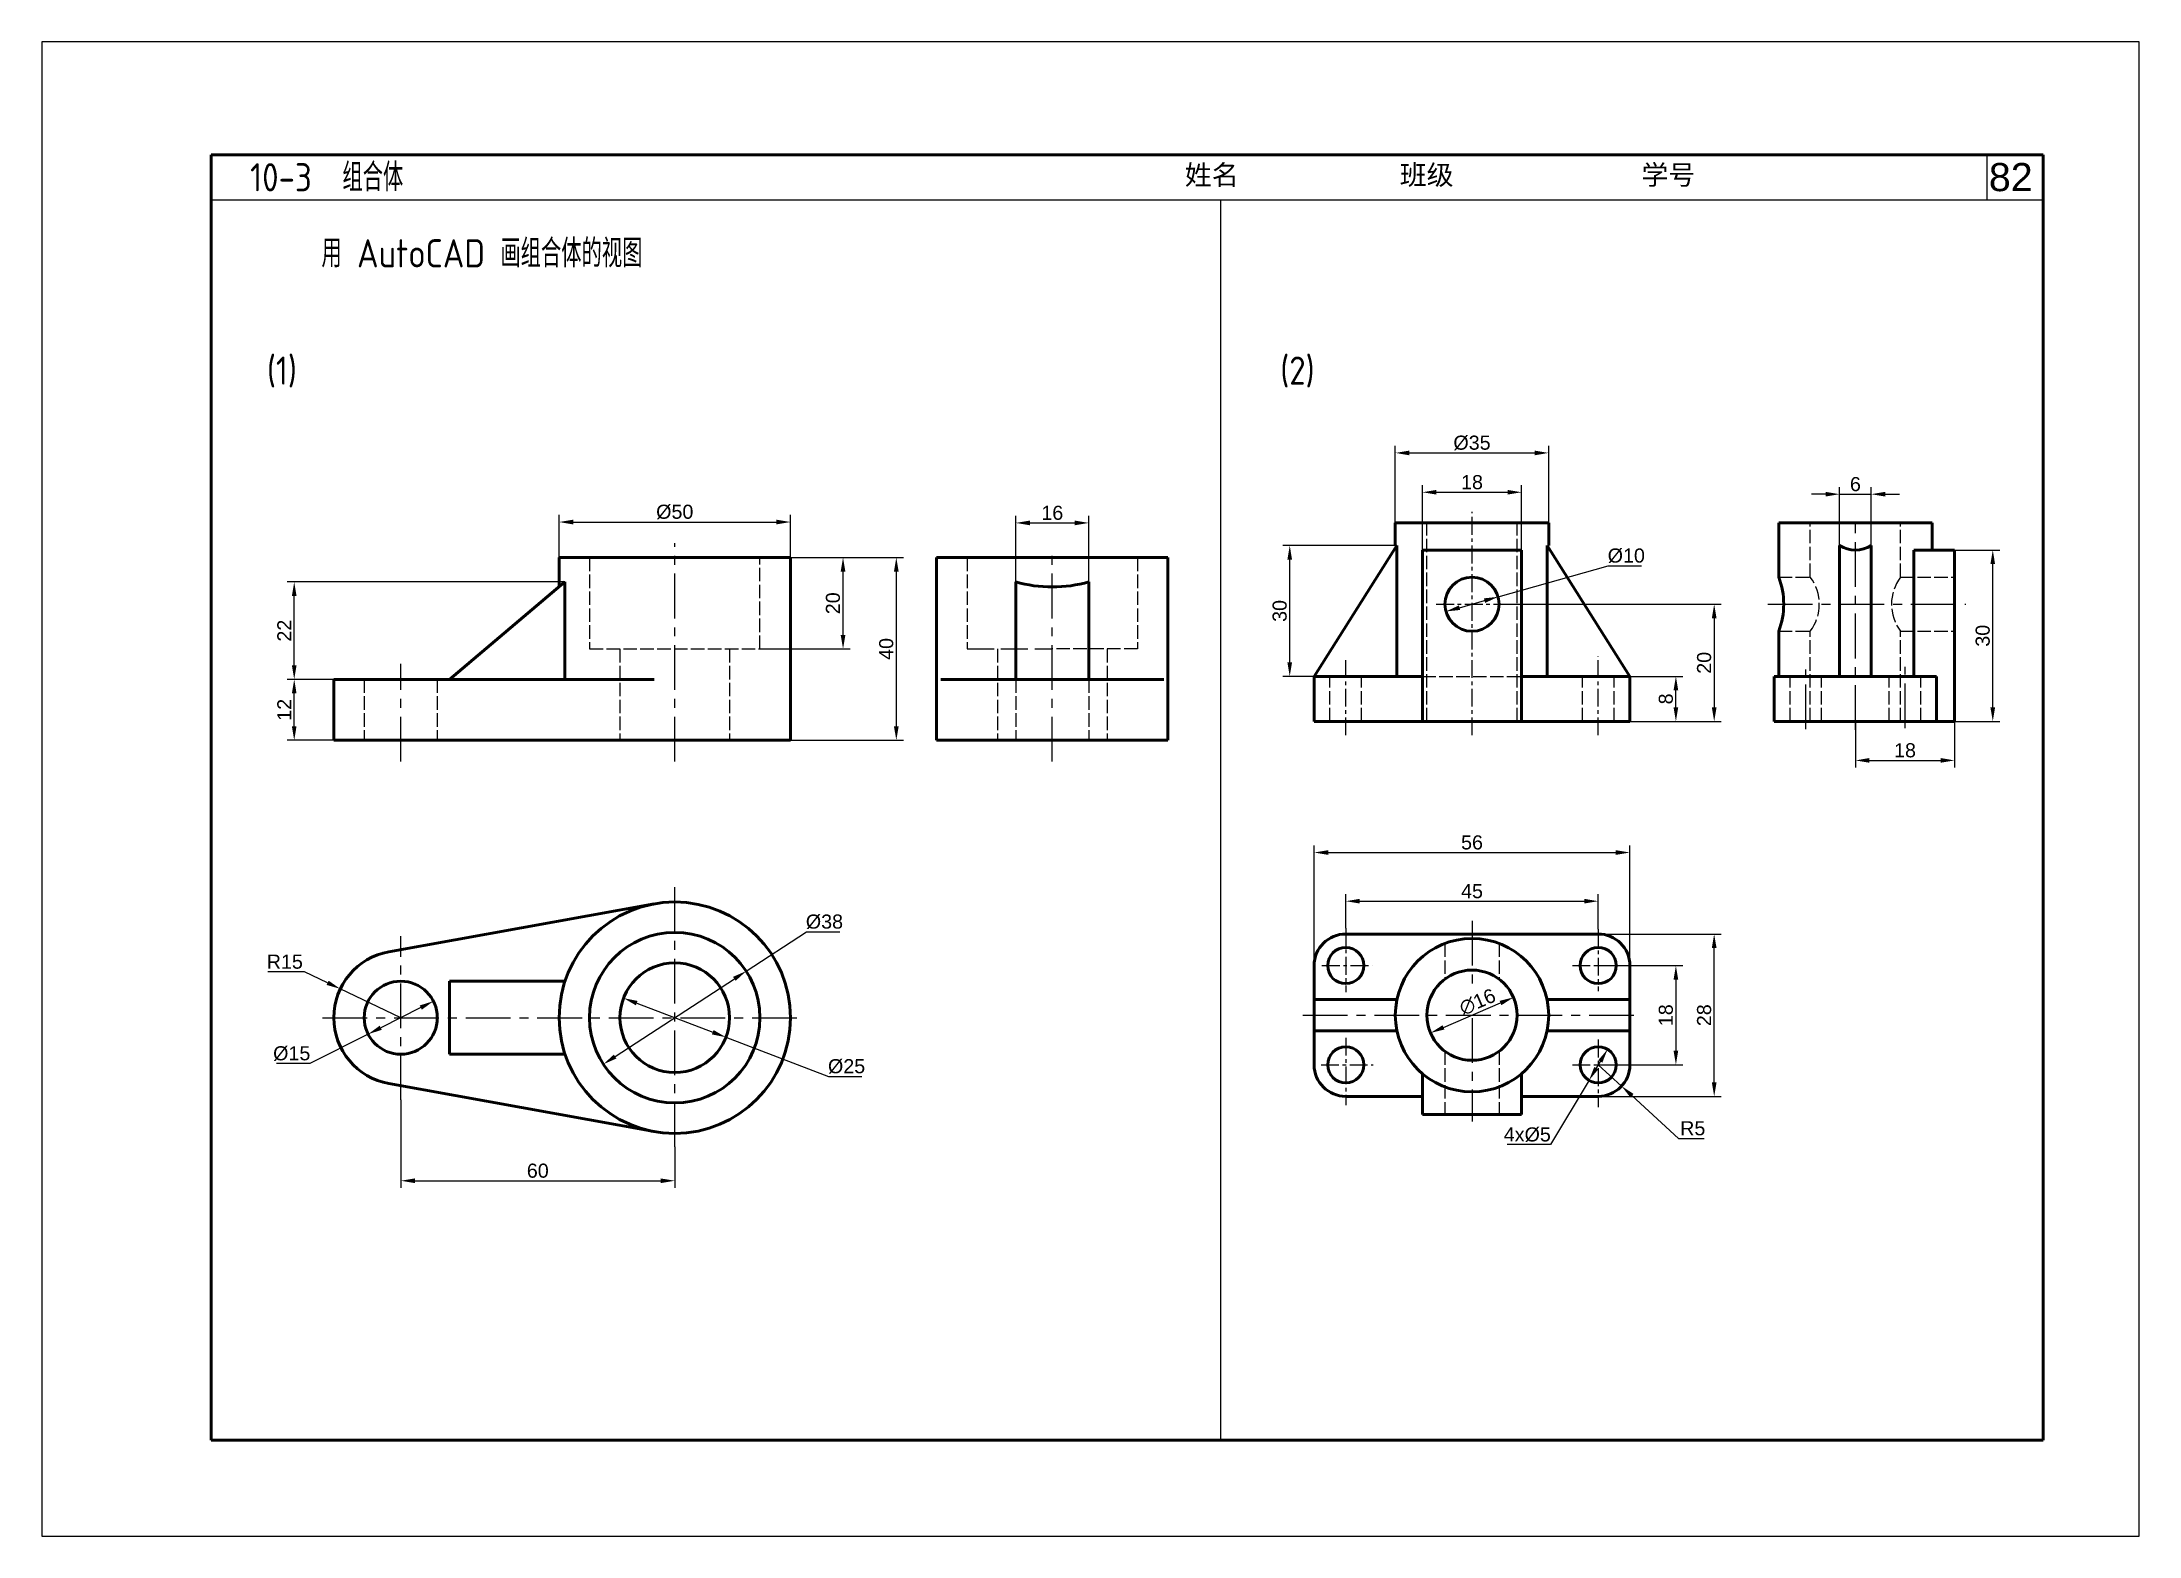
# Model space of a CAD drawing. Header units: millimetres. Extents: x 2253 to 3450, y 832 to 1419.
# Drawn here: x 3076.9 to 3448.9, y 1145.8 to 1410.8 of the extents above; entities that cross this region are included whole.
import ezdxf

# ---------------------------------------------------------------- set-up
doc = ezdxf.new("R2010")
doc.units = ezdxf.units.MM
doc.header["$LTSCALE"] = 0.5
doc.linetypes.add('ACAD_ISO02W100', pattern=[15, 12, -3])
doc.linetypes.add('CENTER', pattern=[50.8, 31.75, -6.35, 6.35, -6.35])
doc.layers.add('1轮廓实线层', color=7, linetype='Continuous', lineweight=53)
doc.layers.add('粗实线', color=7, linetype='Continuous', lineweight=53)
for name, color, linetype in [('2', 1, 'CENTER'), ('3中心线层', 1, 'CENTER'), ('4虚线层', 6, 'ACAD_ISO02W100'), ('图层3', 1, 'CENTER'), ('文字', 7, 'Continuous'), ('细实线', 7, 'Continuous')]:
    doc.layers.add(name, color=color, linetype=linetype)
doc.styles.add('dim', font='ARIAL.TTF')
doc.styles.add('gb', font='gbenor.shx', dxfattribs={"bigfont": 'gbcbig.shx'})
doc.styles.add('样式 1', font='ARIAL.TTF', dxfattribs={"height": 5})
doc.styles.add('汉字', font='gbenor.shx', dxfattribs={"height": 5, "bigfont": 'gbcbig.shx'})
doc.dimstyles.new('GB-35', dxfattribs={"dimtxt": 2.5, "dimasz": 2.5, "dimexe": 1.25, "dimexo": 0, "dimgap": 0.5, "dimtad": 1, "dimdec": 0, "dimdsep": 46, "dimtxsty": 'dim', "dimcen": 2.5, "dimadec": 0, "dimazin": 2, "dimtfac": 1, "dimtdec": 0, "dimtmove": 0, "dimatfit": 3, "dimfxl": 0, "dimarcsym": 0})
doc.dimstyles.new('GB-35$3', dxfattribs={"dimtxt": 2.5, "dimasz": 2.5, "dimexe": 1.25, "dimexo": 0, "dimgap": 0.5, "dimtad": 1, "dimtoh": 1, "dimdec": 0, "dimdsep": 46, "dimtxsty": 'dim', "dimcen": 2.5, "dimadec": 0, "dimazin": 2, "dimtfac": 1, "dimtdec": 0, "dimtmove": 0, "dimatfit": 2, "dimfxl": 0, "dimarcsym": 0})
doc.dimstyles.new('GB-35$4', dxfattribs={"dimtxt": 2.5, "dimasz": 2.5, "dimexe": 1.25, "dimexo": 0, "dimgap": 0.5, "dimtad": 1, "dimtoh": 1, "dimdec": 0, "dimdsep": 46, "dimtxsty": 'dim', "dimcen": 2.5, "dimadec": 0, "dimazin": 2, "dimtfac": 1, "dimtdec": 0, "dimtmove": 0, "dimatfit": 1, "dimfxl": 0, "dimarcsym": 0})

msp = doc.modelspace()

# ---------------------------------------------------------------- texts
at = {"layer": '文字', "color": 7, "insert": (3108.37, 1386.8), "char_height": 5, "width": 313.5, "attachment_point": 4, "style": '汉字'}
msp.add_mtext('  10-3  组合体', dxfattribs=at)
at = {"layer": '文字', "color": 7, "insert": (3274.84, 1387.03), "char_height": 3.5, "width": 313.5, "attachment_point": 4}
msp.add_mtext('{\\fSimSun|b0|i0|c134|p2;  姓名            班级              学号}', dxfattribs=at)
at = {"layer": '细实线', "color": 7, "ltscale": 0.3, "insert": (3426.11, 1386.8), "char_height": 5, "width": 10, "attachment_point": 5, "style": '样式 1'}
msp.add_mtext('82', dxfattribs=at)
at = {"layer": '细实线', "color": 7, "char_height": 5, "attachment_point": 1}
for s, insert, width, style in [('     用 AutoCAD 画组合体的视图', (3112.89, 1375.81), 115.9218, 'gb'), ('(1)', (3116.78, 1355.01), 19.0406, '汉字'), ('(2)', (3296.53, 1355.01), 19.0406, '汉字')]:
    msp.add_mtext(s, dxfattribs=dict(at, insert=insert, width=width, style=style))

# ---------------------------------------------------------------- blocks, each defined once
blk = doc.blocks.new('*D124')
at = {"layer": 'Defpoints', "color": 0}
for p in [(3262.57, 1325.49), (3249.61, 1315.02), (3262.57, 1315.02)]:
    blk.add_point(p, dxfattribs=at)
at = {"layer": '细实线', "color": 0, "lineweight": -2}
for p, q in [((3249.61, 1315.02), (3249.61, 1326.74)), ((3252.11, 1325.49), (3260.07, 1325.49)), ((3262.57, 1315.02), (3262.57, 1326.74))]:
    blk.add_line(p, q, dxfattribs=at)
at = {"layer": '细实线', "color": 0}
for points in [[(3252.11, 1325.91), (3252.11, 1325.08), (3249.61, 1325.49)], [(3260.07, 1325.91), (3260.07, 1325.08), (3262.57, 1325.49)]]:
    blk.add_solid(points, dxfattribs=at)
at = {"layer": '细实线', "color": 0, "insert": (3256.09, 1327.27), "char_height": 2.5, "attachment_point": 5, "style": 'dim'}
blk.add_mtext('16', dxfattribs=at)
blk = doc.blocks.new('*D125')
at = {"layer": 'Defpoints', "color": 0}
for p in [(3121.62, 1315.02), (3169.65, 1315.02), (3128.64, 1297.74)]:
    blk.add_point(p, dxfattribs=at)
at = {"layer": '细实线', "color": 0, "lineweight": -2}
for p, q in [((3169.65, 1315.02), (3120.37, 1315.02)), ((3121.62, 1300.24), (3121.62, 1312.52)), ((3128.64, 1297.74), (3120.37, 1297.74))]:
    blk.add_line(p, q, dxfattribs=at)
at = {"layer": '细实线', "color": 0}
for points in [[(3121.2, 1312.52), (3122.03, 1312.52), (3121.62, 1315.02)], [(3121.2, 1300.24), (3122.03, 1300.24), (3121.62, 1297.74)]]:
    blk.add_solid(points, dxfattribs=at)
at = {"layer": '细实线', "color": 0, "insert": (3119.86, 1306.38), "char_height": 2.5, "attachment_point": 5, "rotation": 90, "style": 'dim'}
blk.add_mtext('22', dxfattribs=at)
blk = doc.blocks.new('*D126')
at = {"layer": 'Defpoints', "color": 0}
for p in [(3121.62, 1297.74), (3128.64, 1297.74), (3128.64, 1286.94)]:
    blk.add_point(p, dxfattribs=at)
at = {"layer": '细实线', "color": 0, "lineweight": -2}
for p, q in [((3128.64, 1297.74), (3120.37, 1297.74)), ((3121.62, 1289.44), (3121.62, 1295.24)), ((3128.64, 1286.94), (3120.37, 1286.94))]:
    blk.add_line(p, q, dxfattribs=at)
at = {"layer": '细实线', "color": 0}
for points in [[(3121.2, 1295.24), (3122.03, 1295.24), (3121.62, 1297.74)], [(3121.2, 1289.44), (3122.03, 1289.44), (3121.62, 1286.94)]]:
    blk.add_solid(points, dxfattribs=at)
at = {"layer": '细实线', "color": 0, "insert": (3119.86, 1292.34), "char_height": 2.5, "attachment_point": 5, "rotation": 90, "style": 'dim'}
blk.add_mtext('12', dxfattribs=at)
blk = doc.blocks.new('*D127')
at = {"layer": 'Defpoints', "color": 0}
for p in [(3209.64, 1319.34), (3209.64, 1286.94), (3228.42, 1286.94)]:
    blk.add_point(p, dxfattribs=at)
at = {"layer": '细实线', "color": 0, "lineweight": -2}
for p, q in [((3209.64, 1319.34), (3229.67, 1319.34)), ((3228.42, 1316.84), (3228.42, 1289.44)), ((3209.64, 1286.94), (3229.67, 1286.94))]:
    blk.add_line(p, q, dxfattribs=at)
at = {"layer": '细实线', "color": 0}
for points in [[(3228, 1316.84), (3228.84, 1316.84), (3228.42, 1319.34)], [(3228, 1289.44), (3228.84, 1289.44), (3228.42, 1286.94)]]:
    blk.add_solid(points, dxfattribs=at)
at = {"layer": '细实线', "color": 0, "insert": (3226.64, 1303.14), "char_height": 2.5, "attachment_point": 5, "rotation": 90, "style": 'dim'}
blk.add_mtext('40', dxfattribs=at)
blk = doc.blocks.new('*D128')
at = {"layer": 'Defpoints', "color": 0}
for p in [(3204.24, 1319.34), (3218.97, 1319.34), (3204.24, 1303.14)]:
    blk.add_point(p, dxfattribs=at)
at = {"layer": '细实线', "color": 0, "lineweight": -2}
for p, q in [((3204.24, 1319.34), (3220.22, 1319.34)), ((3218.97, 1305.64), (3218.97, 1316.84)), ((3204.24, 1303.14), (3220.22, 1303.14))]:
    blk.add_line(p, q, dxfattribs=at)
at = {"layer": '细实线', "color": 0}
for points in [[(3218.55, 1316.84), (3219.39, 1316.84), (3218.97, 1319.34)], [(3218.55, 1305.64), (3219.39, 1305.64), (3218.97, 1303.14)]]:
    blk.add_solid(points, dxfattribs=at)
at = {"layer": '细实线', "color": 0, "insert": (3217.19, 1311.24), "char_height": 2.5, "attachment_point": 5, "rotation": 90, "style": 'dim'}
blk.add_mtext('20', dxfattribs=at)
blk = doc.blocks.new('*D129')
at = {"layer": 'Defpoints', "color": 0}
for p in [(3201.79, 1246), (3176.45, 1229.48)]:
    blk.add_point(p, dxfattribs=at)
at = {"layer": '细实线', "color": 0, "lineweight": -2}
for p, q in [((3201.79, 1246), (3212.47, 1252.96)), ((3212.47, 1252.96), (3218.38, 1252.96)), ((3178.55, 1230.85), (3199.69, 1244.63))]:
    blk.add_line(p, q, dxfattribs=at)
at = {"layer": '细实线', "color": 0}
for points in [[(3199.46, 1244.98), (3199.92, 1244.28), (3201.79, 1246)], [(3178.32, 1231.2), (3178.77, 1230.5), (3176.45, 1229.48)]]:
    blk.add_solid(points, dxfattribs=at)
at = {"layer": '细实线', "color": 0, "insert": (3215.67, 1254.74), "char_height": 2.5, "attachment_point": 5, "style": 'dim'}
blk.add_mtext('%%c38', dxfattribs=at)
blk = doc.blocks.new('*D130')
at = {"layer": 'Defpoints', "color": 0}
for p in [(3209.64, 1325.65), (3168.6, 1319.34), (3209.64, 1319.34)]:
    blk.add_point(p, dxfattribs=at)
at = {"layer": '细实线', "color": 0, "lineweight": -2}
for p, q in [((3168.6, 1319.34), (3168.6, 1326.9)), ((3171.1, 1325.65), (3207.14, 1325.65)), ((3209.64, 1319.34), (3209.64, 1326.9))]:
    blk.add_line(p, q, dxfattribs=at)
at = {"layer": '细实线', "color": 0}
for points in [[(3171.1, 1326.07), (3171.1, 1325.23), (3168.6, 1325.65)], [(3207.14, 1326.07), (3207.14, 1325.23), (3209.64, 1325.65)]]:
    blk.add_solid(points, dxfattribs=at)
at = {"layer": '细实线', "color": 0, "insert": (3189.12, 1327.43), "char_height": 2.5, "attachment_point": 5, "style": 'dim'}
blk.add_mtext('%%C50', dxfattribs=at)
blk = doc.blocks.new('*D131')
at = {"layer": 'Defpoints', "color": 0}
for p in [(3146.3, 1240.66), (3134.73, 1234.82)]:
    blk.add_point(p, dxfattribs=at)
at = {"layer": '细实线', "color": 0, "lineweight": -2}
for p, q in [((3144.07, 1239.53), (3136.96, 1235.95)), ((3134.73, 1234.82), (3124.39, 1229.6)), ((3124.39, 1229.6), (3118.46, 1229.6))]:
    blk.add_line(p, q, dxfattribs=at)
at = {"layer": '细实线', "color": 0}
for points in [[(3143.88, 1239.91), (3144.26, 1239.16), (3146.3, 1240.66)], [(3136.78, 1236.32), (3137.15, 1235.58), (3134.73, 1234.82)]]:
    blk.add_solid(points, dxfattribs=at)
at = {"layer": '细实线', "color": 0, "insert": (3121.18, 1231.38), "char_height": 2.5, "attachment_point": 5, "style": 'dim'}
blk.add_mtext('%%c15', dxfattribs=at)
blk = doc.blocks.new('*D132')
at = {"layer": 'Defpoints', "color": 0}
for p in [(3140.52, 1223.16), (3189.12, 1214.84), (3189.12, 1208.82)]:
    blk.add_point(p, dxfattribs=at)
at = {"layer": '细实线', "color": 0, "lineweight": -2}
for p, q in [((3140.52, 1223.16), (3140.52, 1207.57)), ((3189.12, 1214.84), (3189.12, 1207.57)), ((3143.02, 1208.82), (3186.62, 1208.82))]:
    blk.add_line(p, q, dxfattribs=at)
at = {"layer": '细实线', "color": 0}
for points in [[(3143.02, 1209.23), (3143.02, 1208.4), (3140.52, 1208.82)], [(3186.62, 1209.23), (3186.62, 1208.4), (3189.12, 1208.82)]]:
    blk.add_solid(points, dxfattribs=at)
at = {"layer": '细实线', "color": 0, "insert": (3164.82, 1210.59), "char_height": 2.5, "attachment_point": 5, "style": 'dim'}
blk.add_mtext('60', dxfattribs=at)
blk = doc.blocks.new('*D133')
at = {"color": 0, "lineweight": -2}
for p, q in [((3302.54, 1246.98), (3302.54, 1268.28)), ((3305.04, 1267.03), (3356.04, 1267.03)), ((3358.54, 1246.98), (3358.54, 1268.28))]:
    blk.add_line(p, q, dxfattribs=at)
at = {"color": 0}
for points in [[(3305.04, 1267.45), (3305.04, 1266.62), (3302.54, 1267.03)], [(3356.04, 1267.45), (3356.04, 1266.62), (3358.54, 1267.03)]]:
    blk.add_solid(points, dxfattribs=at)
at = {"layer": 'Defpoints', "color": 0}
for p in [(3358.54, 1267.03), (3302.54, 1246.98), (3358.54, 1246.98)]:
    blk.add_point(p, dxfattribs=at)
at = {"color": 0, "insert": (3330.54, 1268.81), "char_height": 2.5, "attachment_point": 5, "style": 'dim'}
blk.add_mtext('56', dxfattribs=at)
blk = doc.blocks.new('*D134')
at = {"color": 0, "lineweight": -2}
for p, q in [((3352.94, 1252.58), (3374.75, 1252.58)), ((3373.5, 1226.28), (3373.5, 1250.08)), ((3352.94, 1223.78), (3374.75, 1223.78))]:
    blk.add_line(p, q, dxfattribs=at)
at = {"color": 0}
for points in [[(3373.08, 1250.08), (3373.92, 1250.08), (3373.5, 1252.58)], [(3373.08, 1226.28), (3373.92, 1226.28), (3373.5, 1223.78)]]:
    blk.add_solid(points, dxfattribs=at)
at = {"layer": 'Defpoints', "color": 0}
for p in [(3352.94, 1252.58), (3373.5, 1252.58), (3352.94, 1223.78)]:
    blk.add_point(p, dxfattribs=at)
at = {"color": 0, "insert": (3371.72, 1238.18), "char_height": 2.5, "attachment_point": 5, "rotation": 90, "style": 'dim'}
blk.add_mtext('28', dxfattribs=at)
blk = doc.blocks.new('*D135')
at = {"color": 0, "lineweight": -2}
for p, q in [((3358.54, 1298.28), (3367.96, 1298.28)), ((3366.71, 1292.78), (3366.71, 1295.78)), ((3358.54, 1290.28), (3367.96, 1290.28))]:
    blk.add_line(p, q, dxfattribs=at)
at = {"color": 0}
for points in [[(3366.29, 1295.78), (3367.12, 1295.78), (3366.71, 1298.28)], [(3366.29, 1292.78), (3367.12, 1292.78), (3366.71, 1290.28)]]:
    blk.add_solid(points, dxfattribs=at)
at = {"layer": 'Defpoints', "color": 0}
for p in [(3358.54, 1298.28), (3366.71, 1298.28), (3358.54, 1290.28)]:
    blk.add_point(p, dxfattribs=at)
at = {"color": 0, "insert": (3364.93, 1294.28), "char_height": 2.5, "attachment_point": 5, "rotation": 90, "style": 'dim'}
blk.add_mtext('8', dxfattribs=at)
blk = doc.blocks.new('*D136')
at = {"color": 0, "lineweight": -2}
for p, q in [((3308.14, 1253.62), (3308.14, 1259.65)), ((3310.64, 1258.4), (3350.44, 1258.4)), ((3352.94, 1253.46), (3352.94, 1259.65))]:
    blk.add_line(p, q, dxfattribs=at)
at = {"color": 0}
for points in [[(3310.64, 1258.82), (3310.64, 1257.99), (3308.14, 1258.4)], [(3350.44, 1258.82), (3350.44, 1257.99), (3352.94, 1258.4)]]:
    blk.add_solid(points, dxfattribs=at)
at = {"layer": 'Defpoints', "color": 0}
for p in [(3352.94, 1258.4), (3308.14, 1253.62), (3352.94, 1253.46)]:
    blk.add_point(p, dxfattribs=at)
at = {"color": 0, "insert": (3330.54, 1260.17), "char_height": 2.5, "attachment_point": 5, "style": 'dim'}
blk.add_mtext('45', dxfattribs=at)
blk = doc.blocks.new('*D137')
at = {"color": 0, "lineweight": -2}
for p, q in [((3352.96, 1246.98), (3367.96, 1246.98)), ((3366.71, 1244.48), (3366.71, 1231.88)), ((3352.96, 1229.38), (3367.96, 1229.38))]:
    blk.add_line(p, q, dxfattribs=at)
at = {"color": 0}
for points in [[(3366.29, 1244.48), (3367.12, 1244.48), (3366.71, 1246.98)], [(3366.29, 1231.88), (3367.12, 1231.88), (3366.71, 1229.38)]]:
    blk.add_solid(points, dxfattribs=at)
at = {"layer": 'Defpoints', "color": 0}
for p in [(3352.96, 1246.98), (3352.96, 1229.38), (3366.71, 1229.38)]:
    blk.add_point(p, dxfattribs=at)
at = {"color": 0, "insert": (3364.93, 1238.18), "char_height": 2.5, "attachment_point": 5, "rotation": 90, "style": 'dim'}
blk.add_mtext('18', dxfattribs=at)
blk = doc.blocks.new('*D138')
at = {"color": 0, "lineweight": -2}
for p, q in [((3353.3, 1229.98), (3352.58, 1228.78)), ((3351.3, 1226.64), (3344.44, 1215.22)), ((3344.44, 1215.22), (3336.75, 1215.22))]:
    blk.add_line(p, q, dxfattribs=at)
at = {"color": 0}
for points in [[(3352.95, 1230.2), (3353.66, 1229.77), (3354.59, 1232.13)], [(3352.23, 1229), (3352.94, 1228.57), (3351.3, 1226.64)]]:
    blk.add_solid(points, dxfattribs=at)
at = {"layer": 'Defpoints', "color": 0}
for p in [(3354.59, 1232.13), (3351.3, 1226.64)]:
    blk.add_point(p, dxfattribs=at)
at = {"color": 0, "insert": (3340.35, 1216.99), "char_height": 2.5, "attachment_point": 5, "style": 'dim'}
blk.add_mtext('4x%%c5', dxfattribs=at)
blk = doc.blocks.new('*D139')
at = {"color": 0, "lineweight": -2}
for p, q in [((3336.99, 1311.08), (3374.75, 1311.08)), ((3373.5, 1308.58), (3373.5, 1292.78)), ((3363.17, 1290.28), (3374.75, 1290.28))]:
    blk.add_line(p, q, dxfattribs=at)
at = {"color": 0}
for points in [[(3373.08, 1308.58), (3373.92, 1308.58), (3373.5, 1311.08)], [(3373.08, 1292.78), (3373.92, 1292.78), (3373.5, 1290.28)]]:
    blk.add_solid(points, dxfattribs=at)
at = {"layer": 'Defpoints', "color": 0}
for p in [(3336.99, 1311.08), (3363.17, 1290.28), (3373.5, 1290.28)]:
    blk.add_point(p, dxfattribs=at)
at = {"color": 0, "insert": (3371.72, 1300.68), "char_height": 2.5, "attachment_point": 5, "rotation": 90, "style": 'dim'}
blk.add_mtext('20', dxfattribs=at)
blk = doc.blocks.new('*D140')
at = {"color": 0, "lineweight": -2}
for p, q in [((3398.55, 1290.28), (3398.55, 1282.12)), ((3416.15, 1290.28), (3416.15, 1282.12)), ((3401.05, 1283.37), (3413.65, 1283.37))]:
    blk.add_line(p, q, dxfattribs=at)
at = {"color": 0}
for points in [[(3401.05, 1283.79), (3401.05, 1282.96), (3398.55, 1283.37)], [(3413.65, 1283.79), (3413.65, 1282.96), (3416.15, 1283.37)]]:
    blk.add_solid(points, dxfattribs=at)
at = {"layer": 'Defpoints', "color": 0}
for p in [(3398.55, 1290.28), (3416.15, 1290.28), (3416.15, 1283.37)]:
    blk.add_point(p, dxfattribs=at)
at = {"color": 0, "insert": (3407.35, 1285.15), "char_height": 2.5, "attachment_point": 5, "style": 'dim'}
blk.add_mtext('18', dxfattribs=at)
blk = doc.blocks.new('*D141')
at = {"color": 0, "lineweight": -2}
for p, q in [((3416.15, 1320.68), (3424.17, 1320.68)), ((3422.92, 1292.78), (3422.92, 1318.18)), ((3416.15, 1290.28), (3424.17, 1290.28))]:
    blk.add_line(p, q, dxfattribs=at)
at = {"color": 0}
for points in [[(3422.5, 1318.18), (3423.33, 1318.18), (3422.92, 1320.68)], [(3422.5, 1292.78), (3423.33, 1292.78), (3422.92, 1290.28)]]:
    blk.add_solid(points, dxfattribs=at)
at = {"layer": 'Defpoints', "color": 0}
for p in [(3416.15, 1320.68), (3422.92, 1320.68), (3416.15, 1290.28)]:
    blk.add_point(p, dxfattribs=at)
at = {"color": 0, "insert": (3421.14, 1305.48), "char_height": 2.5, "attachment_point": 5, "rotation": 90, "style": 'dim'}
blk.add_mtext('30', dxfattribs=at)
blk = doc.blocks.new('*D142')
at = {"color": 0, "lineweight": -2}
for p, q in [((3317.23, 1321.48), (3296.96, 1321.48)), ((3298.21, 1300.78), (3298.21, 1318.98)), ((3302.54, 1298.28), (3296.96, 1298.28))]:
    blk.add_line(p, q, dxfattribs=at)
at = {"color": 0}
for points in [[(3297.79, 1318.98), (3298.62, 1318.98), (3298.21, 1321.48)], [(3297.79, 1300.78), (3298.62, 1300.78), (3298.21, 1298.28)]]:
    blk.add_solid(points, dxfattribs=at)
at = {"layer": 'Defpoints', "color": 0}
for p in [(3298.21, 1321.48), (3317.23, 1321.48), (3302.54, 1298.28)]:
    blk.add_point(p, dxfattribs=at)
at = {"color": 0, "insert": (3296.43, 1309.88), "char_height": 2.5, "attachment_point": 5, "rotation": 90, "style": 'dim'}
blk.add_mtext('30', dxfattribs=at)
blk = doc.blocks.new('*D143')
at = {"color": 0, "lineweight": -2}
for p, q in [((3395.75, 1321.48), (3395.75, 1331.84)), ((3401.35, 1321.48), (3401.35, 1331.84)), ((3393.25, 1330.59), (3390.75, 1330.59)), ((3395.75, 1330.59), (3401.35, 1330.59)), ((3403.85, 1330.59), (3406.35, 1330.59))]:
    blk.add_line(p, q, dxfattribs=at)
at = {"color": 0}
for points in [[(3393.25, 1331), (3393.25, 1330.17), (3395.75, 1330.59)], [(3403.85, 1331), (3403.85, 1330.17), (3401.35, 1330.59)]]:
    blk.add_solid(points, dxfattribs=at)
at = {"layer": 'Defpoints', "color": 0}
for p in [(3401.35, 1330.59), (3395.75, 1321.48), (3401.35, 1321.48)]:
    blk.add_point(p, dxfattribs=at)
at = {"color": 0, "insert": (3398.55, 1332.36), "char_height": 2.5, "attachment_point": 5, "style": 'dim'}
blk.add_mtext('6', dxfattribs=at)
blk = doc.blocks.new('*D144')
at = {"color": 0, "lineweight": -2}
blk.add_line((3325.49, 1236.02), (3335.6, 1240.35), dxfattribs=at)
at = {"color": 0}
for points in [[(3335.44, 1240.73), (3335.76, 1239.96), (3337.9, 1241.33)], [(3325.32, 1236.4), (3325.65, 1235.64), (3323.19, 1235.04)]]:
    blk.add_solid(points, dxfattribs=at)
at = {"layer": 'Defpoints', "color": 0}
for p in [(3337.9, 1241.33), (3323.19, 1235.04)]:
    blk.add_point(p, dxfattribs=at)
at = {"color": 0, "insert": (3331.51, 1240.53), "char_height": 2.5, "attachment_point": 5, "rotation": 23.1639, "style": 'dim'}
blk.add_mtext('∅16', dxfattribs=at)
blk = doc.blocks.new('*D145')
at = {"layer": 'Defpoints', "color": 0}
for p in [(3129.79, 1242.85), (3140.52, 1237.74)]:
    blk.add_point(p, dxfattribs=at)
at = {"layer": '细实线', "color": 0, "lineweight": -2}
for p, q in [((3123.45, 1245.88), (3116.95, 1245.88)), ((3127.54, 1243.93), (3123.45, 1245.88)), ((3140.52, 1237.74), (3129.79, 1242.85))]:
    blk.add_line(p, q, dxfattribs=at)
at = {"layer": '细实线', "color": 0}
blk.add_solid([(3127.72, 1244.3), (3127.36, 1243.55), (3129.79, 1242.85)], dxfattribs=at)
at = {"layer": '细实线', "color": 0, "insert": (3119.95, 1247.66), "char_height": 2.5, "attachment_point": 5, "style": 'dim'}
blk.add_mtext('R15', dxfattribs=at)
blk = doc.blocks.new('*D146')
at = {"layer": 'Defpoints', "color": 0}
for p in [(3180.04, 1241.21), (3198.2, 1234.27)]:
    blk.add_point(p, dxfattribs=at)
at = {"layer": '细实线', "color": 0, "lineweight": -2}
for p, q in [((3182.37, 1240.32), (3195.86, 1235.16)), ((3198.2, 1234.27), (3216.39, 1227.32)), ((3216.39, 1227.32), (3222.31, 1227.32))]:
    blk.add_line(p, q, dxfattribs=at)
at = {"layer": '细实线', "color": 0}
for points in [[(3182.52, 1240.71), (3182.23, 1239.93), (3180.04, 1241.21)], [(3196.01, 1235.55), (3195.71, 1234.77), (3198.2, 1234.27)]]:
    blk.add_solid(points, dxfattribs=at)
at = {"layer": '细实线', "color": 0, "insert": (3219.6, 1229.09), "char_height": 2.5, "attachment_point": 5, "style": 'dim'}
blk.add_mtext('%%c25', dxfattribs=at)
blk = doc.blocks.new('*D147')
at = {"layer": 'Defpoints', "color": 0}
for p in [(3339.34, 1330.93), (3321.74, 1320.68), (3339.34, 1320.68)]:
    blk.add_point(p, dxfattribs=at)
at = {"layer": '细实线', "color": 0, "lineweight": -2}
for p, q in [((3321.74, 1320.68), (3321.74, 1332.18)), ((3339.34, 1320.68), (3339.34, 1332.18)), ((3324.24, 1330.93), (3336.84, 1330.93))]:
    blk.add_line(p, q, dxfattribs=at)
at = {"layer": '细实线', "color": 0}
for points in [[(3324.24, 1331.35), (3324.24, 1330.52), (3321.74, 1330.93)], [(3336.84, 1331.35), (3336.84, 1330.52), (3339.34, 1330.93)]]:
    blk.add_solid(points, dxfattribs=at)
at = {"layer": '细实线', "color": 0, "insert": (3330.54, 1332.71), "char_height": 2.5, "attachment_point": 5, "style": 'dim'}
blk.add_mtext('18', dxfattribs=at)
blk = doc.blocks.new('*D148')
at = {"layer": 'Defpoints', "color": 0}
for p in [(3344.14, 1337.91), (3316.94, 1325.48), (3344.14, 1325.48)]:
    blk.add_point(p, dxfattribs=at)
at = {"layer": '细实线', "color": 0, "lineweight": -2}
for p, q in [((3316.94, 1325.48), (3316.94, 1339.16)), ((3319.44, 1337.91), (3341.64, 1337.91)), ((3344.14, 1325.48), (3344.14, 1339.16))]:
    blk.add_line(p, q, dxfattribs=at)
at = {"layer": '细实线', "color": 0}
for points in [[(3319.44, 1338.32), (3319.44, 1337.49), (3316.94, 1337.91)], [(3341.64, 1338.32), (3341.64, 1337.49), (3344.14, 1337.91)]]:
    blk.add_solid(points, dxfattribs=at)
at = {"layer": '细实线', "color": 0, "insert": (3330.54, 1339.68), "char_height": 2.5, "attachment_point": 5, "style": 'dim'}
blk.add_mtext('%%c35', dxfattribs=at)
blk = doc.blocks.new('*D149')
at = {"layer": 'Defpoints', "color": 0}
for p in [(3352.94, 1229.38), (3357.07, 1225.6)]:
    blk.add_point(p, dxfattribs=at)
at = {"layer": '细实线', "color": 0, "lineweight": -2}
for p, q in [((3352.94, 1229.38), (3357.07, 1225.6)), ((3358.91, 1223.91), (3367.18, 1216.34)), ((3367.18, 1216.34), (3371.73, 1216.34))]:
    blk.add_line(p, q, dxfattribs=at)
at = {"layer": '细实线', "color": 0}
blk.add_solid([(3359.2, 1224.22), (3358.63, 1223.6), (3357.07, 1225.6)], dxfattribs=at)
at = {"layer": '细实线', "color": 0, "insert": (3369.7, 1218.11), "char_height": 2.5, "attachment_point": 5, "style": 'dim'}
blk.add_mtext('R5', dxfattribs=at)
blk = doc.blocks.new('*D150')
at = {"layer": 'Defpoints', "color": 0}
for p in [(3325.92, 1309.79), (3335.16, 1312.38)]:
    blk.add_point(p, dxfattribs=at)
at = {"layer": '细实线', "color": 0, "lineweight": -2}
for p, q in [((3335.16, 1312.38), (3354.71, 1317.88)), ((3354.71, 1317.88), (3360.61, 1317.88)), ((3328.33, 1310.46), (3332.76, 1311.71))]:
    blk.add_line(p, q, dxfattribs=at)
at = {"layer": '细实线', "color": 0}
for points in [[(3328.22, 1310.86), (3328.44, 1310.06), (3325.92, 1309.79)], [(3332.65, 1312.11), (3332.87, 1311.31), (3335.16, 1312.38)]]:
    blk.add_solid(points, dxfattribs=at)
at = {"layer": '细实线', "color": 0, "insert": (3357.91, 1319.66), "char_height": 2.5, "attachment_point": 5, "style": 'dim'}
blk.add_mtext('%%c10', dxfattribs=at)

# ---------------------------------------------------------------- dimensions: what is measured, and where the dimension line sits
at = {"color": 7}
for base, p1, p2, text, picture, middle in [((3401.35, 1330.59), (3395.75, 1321.48), (3401.35, 1321.48), '6', '*D143', (3398.55, 1332.36)), ((3416.15, 1283.37), (3398.55, 1290.28), (3416.15, 1290.28), '18', '*D140', (3407.35, 1285.15)), ((3352.94, 1258.4), (3308.14, 1253.62), (3352.94, 1253.46), '45', '*D136', (3330.54, 1260.17))]:
    dim = msp.add_linear_dim(base=base, p1=p1, p2=p2, text=text, dimstyle='GB-35', dxfattribs=at)
    dim.commit()
    dim.dimension.update_dxf_attribs({"geometry": picture, "text_midpoint": middle})
for base, p1, p2, text, picture, middle in [((3298.21, 1321.48), (3302.54, 1298.28), (3317.23, 1321.48), '30', '*D142', (3296.43, 1309.88)), ((3422.92, 1320.68), (3416.15, 1290.28), (3416.15, 1320.68), '30', '*D141', (3421.14, 1305.48)), ((3373.5, 1290.28), (3336.99, 1311.08), (3363.17, 1290.28), '20', '*D139', (3371.72, 1300.68)), ((3373.5, 1252.58), (3352.94, 1223.78), (3352.94, 1252.58), '28', '*D134', (3371.72, 1238.18)), ((3366.71, 1229.38), (3352.96, 1246.98), (3352.96, 1229.38), '18', '*D137', (3364.93, 1238.18))]:
    dim = msp.add_linear_dim(base=base, p1=p1, p2=p2, angle=90, text=text, dimstyle='GB-35', dxfattribs=at)
    dim.commit()
    dim.dimension.update_dxf_attribs({"geometry": picture, "text_midpoint": middle})
dim = msp.add_linear_dim(base=(3366.71, 1298.28), p1=(3358.54, 1290.28), p2=(3358.54, 1298.28), angle=90, dimstyle='GB-35', dxfattribs=at)
dim.commit()
dim.dimension.update_dxf_attribs({"geometry": '*D135', "text_midpoint": (3364.93, 1294.28)})
dim = msp.add_linear_dim(base=(3358.54, 1267.03), p1=(3302.54, 1246.98), p2=(3358.54, 1246.98), dimstyle='GB-35', dxfattribs=at)
dim.commit()
dim.dimension.update_dxf_attribs({"geometry": '*D133', "text_midpoint": (3330.54, 1268.81)})
dim = msp.add_diameter_dim_2p(p1=(3323.19, 1235.04), p2=(3337.9, 1241.33), dimstyle='GB-35$3', dxfattribs=at)
dim.commit()
dim.dimension.update_dxf_attribs({"geometry": '*D144', "text_midpoint": (3332.21, 1238.9), "dimtype": 163})
dim = msp.add_diameter_dim_2p(p1=(3354.59, 1232.13), p2=(3351.3, 1226.64), text='4x%%c5', dimstyle='GB-35$3', dxfattribs=at)
dim.commit()
dim.dimension.update_dxf_attribs({"geometry": '*D138', "text_midpoint": (3340.35, 1215.22), "dimtype": 163})
at = {"layer": '细实线', "color": 7}
for base, p1, p2, text, picture, middle in [((3344.14, 1337.91), (3316.94, 1325.48), (3344.14, 1325.48), '%%c35', '*D148', (3330.54, 1339.68)), ((3339.34, 1330.93), (3321.74, 1320.68), (3339.34, 1320.68), '18', '*D147', (3330.54, 1332.71)), ((3209.64, 1325.65), (3168.6, 1319.34), (3209.64, 1319.34), '%%C50', '*D130', (3189.12, 1327.43)), ((3262.57, 1325.49), (3249.61, 1315.02), (3262.57, 1315.02), '16', '*D124', (3256.09, 1327.27)), ((3189.12, 1208.82), (3140.52, 1223.16), (3189.12, 1214.84), '60', '*D132', (3164.82, 1210.59))]:
    dim = msp.add_linear_dim(base=base, p1=p1, p2=p2, text=text, dimstyle='GB-35', dxfattribs=at)
    dim.commit()
    dim.dimension.update_dxf_attribs({"geometry": picture, "text_midpoint": middle})
for p1, p2, text, picture, middle in [((3325.92, 1309.79), (3335.16, 1312.38), '%%c10', '*D150', (3357.91, 1317.88)), ((3176.45, 1229.48), (3201.79, 1246), '%%c38', '*D129', (3215.67, 1252.96)), ((3146.3, 1240.66), (3134.73, 1234.82), '%%c15', '*D131', (3121.18, 1229.6)), ((3180.04, 1241.21), (3198.2, 1234.27), '%%c25', '*D146', (3219.6, 1227.32))]:
    dim = msp.add_diameter_dim_2p(p1=p1, p2=p2, text=text, dimstyle='GB-35$3', dxfattribs=at)
    dim.commit()
    dim.dimension.update_dxf_attribs({"geometry": picture, "text_midpoint": middle, "dimtype": 163})
for base, p1, p2, text, picture, middle in [((3218.97, 1319.34), (3204.24, 1303.14), (3204.24, 1319.34), '20', '*D128', (3217.19, 1311.24)), ((3228.42, 1286.94), (3209.64, 1319.34), (3209.64, 1286.94), '40', '*D127', (3226.64, 1303.14)), ((3121.62, 1315.02), (3128.64, 1297.74), (3169.65, 1315.02), '22', '*D125', (3119.86, 1306.38)), ((3121.62, 1297.74), (3128.64, 1286.94), (3128.64, 1297.74), '12', '*D126', (3119.86, 1292.34))]:
    dim = msp.add_linear_dim(base=base, p1=p1, p2=p2, angle=90, text=text, dimstyle='GB-35', dxfattribs=at)
    dim.commit()
    dim.dimension.update_dxf_attribs({"geometry": picture, "text_midpoint": middle})
for center, mpoint, text, picture, middle in [((3140.52, 1237.74), (3129.79, 1242.85), 'R15', '*D145', (3119.95, 1245.88)), ((3352.94, 1229.38), (3357.07, 1225.6), 'R5', '*D149', (3369.7, 1216.34))]:
    dim = msp.add_radius_dim(center=center, mpoint=mpoint, text=text, dimstyle='GB-35$4', dxfattribs=at)
    dim.commit()
    dim.dimension.update_dxf_attribs({"geometry": picture, "text_midpoint": middle, "dimtype": 164})

# ---------------------------------------------------------------- linework, layer by layer
at = {"layer": '1轮廓实线层', "color": 7}
for p, q in [((3344.14, 1325.48), (3316.94, 1325.48)), ((3316.94, 1321.48), (3316.94, 1325.48)), ((3344.14, 1321.48), (3344.14, 1325.48)), ((3384.95, 1315.88), (3384.95, 1325.48)), ((3412.15, 1325.48), (3384.95, 1325.48)), ((3317.23, 1321.48), (3302.54, 1298.28)), ((3317.23, 1298.28), (3317.23, 1321.48)), ((3321.74, 1320.68), (3339.34, 1320.68)), ((3321.74, 1290.28), (3321.74, 1320.68)), ((3339.34, 1290.28), (3339.34, 1320.68)), ((3343.85, 1298.28), (3343.85, 1321.48)), ((3343.85, 1321.48), (3358.54, 1298.28)), ((3395.75, 1298.28), (3395.75, 1321.48)), ((3401.35, 1298.28), (3401.35, 1321.48)), ((3408.92, 1298.28), (3408.92, 1320.68)), ((3416.15, 1320.68), (3408.92, 1320.68)), ((3416.15, 1290.28), (3416.15, 1320.68)), ((3209.64, 1319.34), (3168.6, 1319.34)), ((3168.6, 1319.34), (3168.6, 1314.14)), ((3209.64, 1286.94), (3209.64, 1319.34)), ((3235.57, 1319.34), (3256.09, 1319.34)), ((3235.57, 1286.94), (3235.57, 1319.34)), ((3276.61, 1319.34), (3256.09, 1319.34)), ((3276.61, 1286.94), (3276.61, 1319.34)), ((3149.16, 1297.74), (3169.65, 1315.02)), ((3169.65, 1315.02), (3169.65, 1297.74)), ((3249.61, 1297.74), (3249.61, 1315.02)), ((3262.57, 1297.74), (3262.57, 1315.02)), ((3384.95, 1298.28), (3384.95, 1306.28)), ((3302.54, 1298.28), (3302.54, 1290.28)), ((3321.74, 1298.28), (3302.54, 1298.28)), ((3358.54, 1298.28), (3339.34, 1298.28)), ((3358.54, 1290.28), (3358.54, 1298.28)), ((3412.95, 1298.28), (3384.15, 1298.28)), ((3384.15, 1298.28), (3384.15, 1290.28)), ((3412.95, 1290.28), (3412.95, 1298.28)), ((3128.64, 1286.94), (3128.64, 1297.74)), ((3128.64, 1297.74), (3185.47, 1297.74)), ((3236.29, 1297.74), (3256.09, 1297.74)), ((3275.88, 1297.74), (3256.09, 1297.74)), ((3302.54, 1290.28), (3358.54, 1290.28)), ((3384.15, 1290.28), (3416.15, 1290.28)), ((3209.64, 1286.94), (3128.64, 1286.94)), ((3256.09, 1286.94), (3235.57, 1286.94)), ((3256.09, 1286.94), (3276.61, 1286.94)), ((3138.41, 1249.43), (3185.47, 1257.93)), ((3308.14, 1252.58), (3352.94, 1252.58)), ((3302.54, 1229.38), (3302.54, 1246.98)), ((3358.54, 1246.98), (3358.54, 1229.38)), ((3149.16, 1244.22), (3149.16, 1231.26)), ((3169.65, 1244.22), (3149.16, 1244.22)), ((3302.54, 1240.98), (3317.23, 1240.98)), ((3343.85, 1240.98), (3358.54, 1240.98)), ((3302.54, 1235.38), (3317.23, 1235.38)), ((3343.85, 1235.38), (3358.54, 1235.38)), ((3149.16, 1231.26), (3169.65, 1231.26)), ((3321.74, 1227.81), (3321.74, 1220.58)), ((3339.34, 1227.81), (3339.34, 1220.58)), ((3138.41, 1226.05), (3185.47, 1217.55)), ((3321.74, 1223.78), (3308.14, 1223.78)), ((3321.74, 1220.58), (3339.34, 1220.58)), ((3352.94, 1223.78), (3339.34, 1223.78))]:
    msp.add_line(p, q, dxfattribs=at)
at = {"layer": '1轮廓实线层'}
msp.add_line((3412.15, 1325.48), (3412.15, 1320.68), dxfattribs=at)
at = {"layer": '1轮廓实线层', "color": 7}
for centre, radius in [((3330.54, 1311.08), 4.8), ((3189.12, 1237.74), 20.52), ((3189.12, 1237.74), 15.12), ((3308.14, 1246.98), 3.2), ((3330.54, 1238.18), 13.6), ((3352.94, 1246.98), 3.2), ((3189.12, 1237.74), 9.72), ((3140.52, 1237.74), 6.48), ((3330.54, 1238.18), 8), ((3308.14, 1229.38), 3.2), ((3352.94, 1229.38), 3.2)]:
    msp.add_circle(centre, radius, dxfattribs=at)
for centre, radius, start, end in [((3398.55, 1325.98), 5.3, 238.1092, 301.8908), ((3256.09, 1338.29), 24.15, 254.4369, 270), ((3256.09, 1338.29), 24.15, 270, 285.5631), ((3372.18, 1311.08), 13.65, 339.4071, 20.5929), ((3308.14, 1246.98), 5.6, 90, 180), ((3352.94, 1246.98), 5.6, 0, 90), ((3140.52, 1237.74), 11.88, 100.2403, 259.7597), ((3308.14, 1229.38), 5.6, 180, 270), ((3352.94, 1229.38), 5.6, 270, 0)]:
    msp.add_arc(centre, radius, start, end, dxfattribs=at)
at = {"layer": '2', "color": 7}
msp.add_line((3412.95, 1290.28), (3412.95, 1298.28), dxfattribs=at)
at = {"layer": '3中心线层', "color": 7, "ltscale": 0.2}
for p, q in [((3330.54, 1287.83), (3330.54, 1327.48)), ((3324.18, 1311.08), (3336.99, 1311.08)), ((3308.14, 1287.83), (3308.14, 1301.24)), ((3352.94, 1287.83), (3352.94, 1301.85)), ((3308.14, 1253.62), (3308.14, 1242.29)), ((3352.94, 1253.46), (3352.94, 1242.45)), ((3303.92, 1246.98), (3312.83, 1246.98)), ((3348.34, 1246.98), (3357.58, 1246.98)), ((3308.14, 1234.19), (3308.14, 1222.21)), ((3352.94, 1233.87), (3352.94, 1221.89)), ((3303.76, 1229.38), (3313, 1229.38)), ((3348.34, 1229.38), (3357.42, 1229.38))]:
    msp.add_line(p, q, dxfattribs=at)
at = {"layer": '4虚线层', "color": 7, "ltscale": 0.4}
for p, q in [((3322.54, 1290.28), (3322.54, 1325.48)), ((3338.54, 1290.28), (3338.54, 1325.48)), ((3390.55, 1315.88), (3390.55, 1325.48)), ((3406.55, 1315.88), (3406.55, 1325.48)), ((3174, 1319.34), (3174, 1303.14)), ((3204.24, 1303.14), (3204.24, 1319.34)), ((3240.97, 1319.34), (3240.97, 1303.14)), ((3271.21, 1319.34), (3271.21, 1303.14)), ((3384.95, 1315.88), (3390.55, 1315.88)), ((3406.55, 1315.88), (3416.15, 1315.88)), ((3384.95, 1306.28), (3390.55, 1306.28)), ((3390.55, 1290.28), (3390.55, 1306.28)), ((3406.55, 1290.28), (3406.55, 1306.28)), ((3406.55, 1306.28), (3416.15, 1306.28)), ((3174, 1303.14), (3204.24, 1303.14)), ((3179.4, 1303.14), (3179.4, 1286.94)), ((3198.84, 1303.14), (3198.84, 1286.94)), ((3246.37, 1303.14), (3246.37, 1286.94)), ((3271.21, 1303.14), (3256.09, 1303.14)), ((3265.81, 1303.14), (3265.81, 1286.94)), ((3305.34, 1290.28), (3305.34, 1298.28)), ((3310.94, 1290.28), (3310.94, 1298.28)), ((3321.74, 1298.28), (3339.34, 1298.28)), ((3350.14, 1290.28), (3350.14, 1298.28)), ((3355.74, 1290.28), (3355.74, 1298.28)), ((3386.95, 1290.28), (3386.95, 1298.28)), ((3392.55, 1290.28), (3392.55, 1298.28)), ((3404.55, 1290.28), (3404.55, 1298.28)), ((3410.15, 1290.28), (3410.15, 1298.28)), ((3134.04, 1297.74), (3134.04, 1286.94)), ((3147, 1297.74), (3147, 1286.94)), ((3249.61, 1297.74), (3249.61, 1286.94)), ((3262.57, 1297.74), (3262.57, 1286.94)), ((3325.74, 1250.91), (3325.74, 1244.58)), ((3335.34, 1250.91), (3335.34, 1244.58)), ((3325.74, 1231.78), (3325.74, 1220.58)), ((3335.34, 1231.78), (3335.34, 1220.58))]:
    msp.add_line(p, q, dxfattribs=at)
at = {"layer": '4虚线层', "color": 7, "ltscale": 0.8}
msp.add_line((3240.97, 1303.14), (3256.09, 1303.14), dxfattribs=at)
at = {"layer": '4虚线层', "color": 7, "ltscale": 0.4}
for centre, start, end in [((3384.15, 1311.08), 323.1301, 36.8699), ((3412.95, 1311.08), 143.1301, 216.8699)]:
    msp.add_arc(centre, 8, start, end, dxfattribs=at)
at = {"layer": '图层3', "color": 7, "ltscale": 0.5}
for p, q in [((3398.55, 1288.77), (3398.55, 1326.63)), ((3189.12, 1283.16), (3189.12, 1321.92)), ((3256.09, 1283.16), (3256.09, 1321.25)), ((3383.01, 1311.08), (3418.12, 1311.08)), ((3140.52, 1283.16), (3140.52, 1300.52)), ((3389.75, 1288.92), (3389.75, 1299.5)), ((3407.35, 1289.07), (3407.35, 1299.94)), ((3189.12, 1214.84), (3189.12, 1261.24)), ((3330.54, 1254.92), (3330.54, 1242.61)), ((3140.52, 1223.16), (3140.52, 1252.22)), ((3126.64, 1237.74), (3212.32, 1237.74)), ((3300.52, 1238.18), (3360.57, 1238.18)), ((3330.54, 1237.68), (3330.54, 1219.32))]:
    msp.add_line(p, q, dxfattribs=at)
at = {"layer": '粗实线', "color": 7}
for p, q in [((3431.87, 1390.8), (3106.87, 1390.8)), ((3106.87, 1390.8), (3106.87, 1162.8)), ((3431.87, 1162.8), (3431.87, 1390.8)), ((3106.87, 1162.8), (3431.87, 1162.8))]:
    msp.add_line(p, q, dxfattribs=at)
at = {"layer": '细实线', "color": 7}
for p, q in [((3448.87, 1410.8), (3076.87, 1410.8)), ((3076.87, 1410.8), (3076.87, 1145.8)), ((3448.87, 1145.8), (3448.87, 1410.8)), ((3421.87, 1390.8), (3421.87, 1382.8)), ((3106.87, 1382.8), (3431.87, 1382.8)), ((3285.91, 1382.8), (3285.91, 1162.8)), ((3076.87, 1145.8), (3448.87, 1145.8))]:
    msp.add_line(p, q, dxfattribs=at)

msp.set_redraw_order([(e.dxf.handle, doc.entitydb.next_handle()) for e in msp.query("TEXT MTEXT ATTDEF DIMENSION ARC_DIMENSION")])  # texts and dimensions are drawn at this point

doc.saveas('drawing.dxf')
